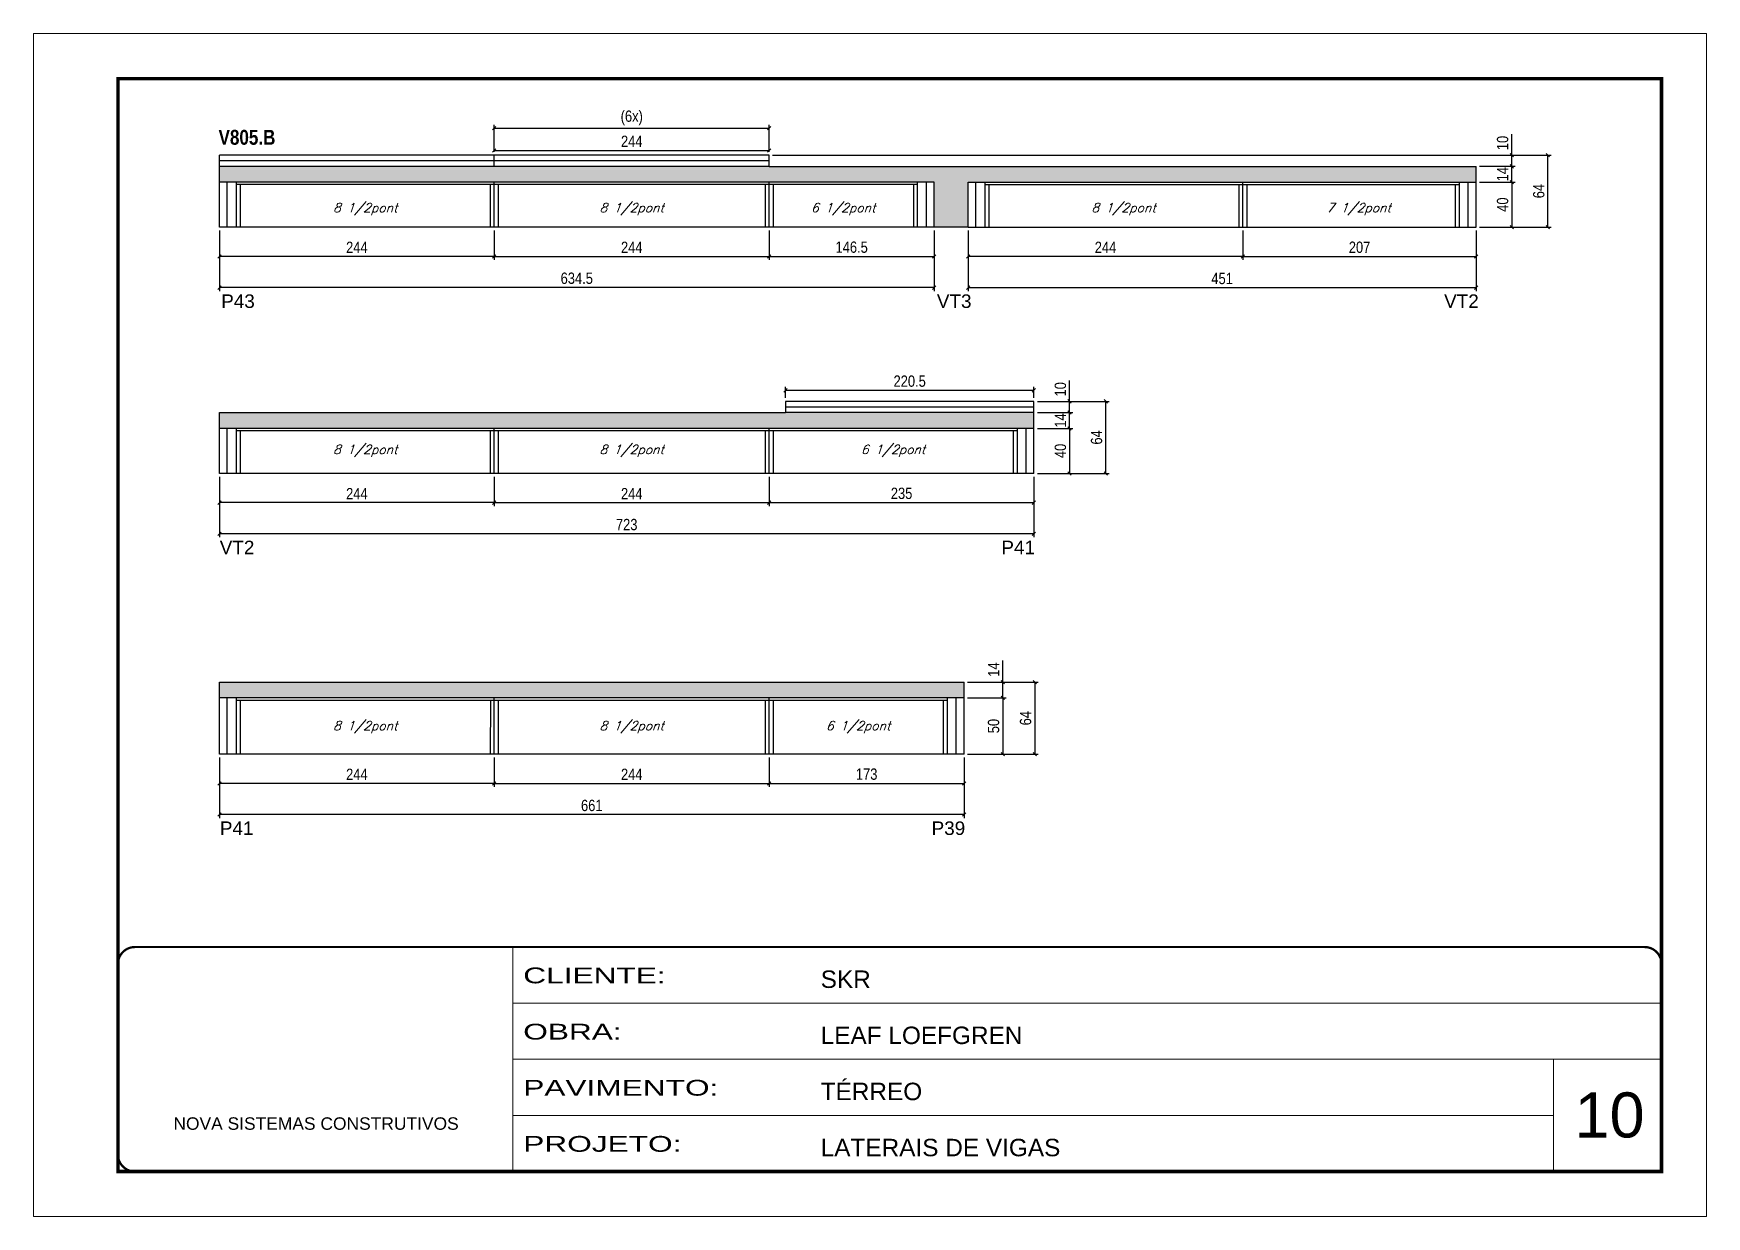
# Model space of a CAD drawing. Extents: x 3309 to 9590, y -2522 to 14608.
# Drawn here: x 4908 to 6393, y 11261 to 12311 of the extents above; entities that cross this region are included whole.
import ezdxf

# ---------------------------------------------------------------- set-up
doc = ezdxf.new("R2010")
doc.units = 0
doc.linetypes.add('CONTINUO', pattern=[0])
doc.linetypes.add('DASHED', pattern=[0.75, 0.5, -0.25])
for name, color, linetype in [('5', 5, 'Continuous'), ('COTA', 241, 'Continuous'), ('NOMENCLATURA', 7, 'Continuous'), ('Painéis', 200, 'Continuous'), ('SARR_2.2x10', 60, 'Continuous'), ('SARR_2.2x7', 40, 'Continuous'), ('SARR_3.5x7', 81, 'Continuous'), ('texto', 7, 'Continuous')]:
    doc.layers.add(name, color=color, linetype=linetype)
for name, color, linetype, lineweight in [('CARIMBO', 255, 'Continuous', 9), ('Folhas', 255, 'Continuous', 9), ('SARRAFO DE PRESSAO', 251, 'DASHED', 9)]:
    doc.layers.add(name, color=color, linetype=linetype, lineweight=lineweight)
doc.styles.add('ARIAL', font='arial.ttf')
doc.styles.add('COTA TECNICA', font='techl___.ttf', dxfattribs={"height": 10})
doc.styles.add('Romans', font='romans.shx')
doc.styles.get("Standard").update_dxf_attribs({"font": 'arial.ttf'})
doc.styles.add('TECNICA', font='techb___.ttf', dxfattribs={"height": 10})
doc.styles.add('Tecnologia', font='')
doc.styles.get('Tecnologia').set_extended_font_data('Forgotten Futurist')
doc.dimstyles.new('PAINEL', dxfattribs={"dimtxt": 10, "dimasz": 3, "dimexe": 3, "dimexo": 3, "dimgap": 3, "dimtad": 1, "dimdec": 1, "dimzin": 12, "dimdsep": 46, "dimtxsty": 'COTA TECNICA', "dimblk1": 'OBLIQUE', "dimblk2": 'OBLIQUE', "dimsah": 1, "dimcen": 0.9, "dimclrd": 4, "dimclre": 4, "dimclrt": 240, "dimadec": 1, "dimazin": 3, "dimtfac": 1, "dimtdec": 1, "dimtmove": 0, "dimatfit": 3, "dimfxl": 1, "dimtolj": 1, "dimtzin": 12, "dimarcsym": 0})

msp = doc.modelspace()

# ---------------------------------------------------------------- texts
at = {"layer": '5', "linetype": 'Continuous'}
for s, rotation, p in [('P43', 359.99996, (5074.5, 12067.12)), ('VT3', 359.99996, (5709.73, 12067.12)), ('VT2', 359.99996, (6159.96, 12067.12)), ('VT2', 359.99996, (5073.22, 11848.54)), ('P41', 359.99996, (5766.96, 11848.54)), ('P41', 0.00004, (5073.33, 11599.36)), ('P39', 0.00004, (5705.06, 11599.36))]:
    msp.add_text(s, height=12, rotation=rotation, dxfattribs=at).set_placement(p)
at = {"layer": 'CARIMBO', "style": 'ARIAL'}
msp.add_text('10', height=40, dxfattribs=at).set_placement((6275.73, 11330.85))
at = {"layer": 'NOMENCLATURA', "style": 'TECNICA'}
msp.add_text('V805.B', height=13.2, dxfattribs=at).set_placement((5072.17, 12211.94))
at = {"layer": 'texto', "color": 2, "char_height": 8, "attachment_point": 5, "style": 'Romans'}
for s, insert in [('{\\Q19;\\C256;8 1/2pont}', (5202.38, 12154.76)), ('{\\Q19;\\C256;8 1/2pont}', (5438.88, 12154.76)), ('{\\Q19;\\C256;6 1/2pont}', (5626.63, 12154.76)), ('{\\Q19;\\C256;8 1/2pont}', (5875.41, 12154.76)), ('{\\Q19;\\C256;7 1/2pont}', (6084.16, 12154.76)), ('{\\Q19;\\C256;8 1/2pont}', (5202.38, 11940.18)), ('{\\Q19;\\C256;8 1/2pont}', (5438.88, 11940.18)), ('{\\Q19;\\C256;6 1/2pont}', (5670.88, 11940.18)), ('{\\Q19;\\C256;8 1/2pont}', (5202.38, 11695)), ('{\\Q19;\\C256;8 1/2pont}', (5438.88, 11695)), ('{\\Q19;\\C256;6 1/2pont}', (5639.9, 11695))]:
    msp.add_mtext(s, dxfattribs=dict(at, insert=insert))

# ---------------------------------------------------------------- blocks, each defined once
blk = doc.blocks.new('9999999999')
at = {"color": 30, "linetype": 'CONTINUO'}
for p, q in [((98564.6, 34230.2), (98564.6, 34429.4)), ((98564.6, 34379.6), (99584, 34379.6)), ((98564.6, 34329.8), (99488, 34329.8)), ((99584, 34329.8), (99488, 34329.8)), ((99488, 34329.8), (99488, 34230.2)), ((98564.6, 34280), (99488, 34280))]:
    blk.add_line(p, q, dxfattribs=at)
at = {"color": 30, "linetype": 'CONTINUO', "const_width": 2}
blk.add_lwpolyline([(99584, 34230.2), (99584, 34414.4, 0.414214), (99569, 34429.4), (98229, 34429.4, 0.414214), (98214, 34414.4), (98214, 34245.2, 0.414214), (98229, 34230.2), (99584, 34230.2)], format="xyb", dxfattribs=at)
at = {"layer": 'Folhas'}
blk.add_lwpolyline([(98139, 34190.2), (99624, 34190.2), (99624, 35240.2), (98139, 35240.2)], close=True, dxfattribs=at)
at = {"layer": 'Folhas', "color": 30, "const_width": 3}
blk.add_lwpolyline([(98214, 34230.2), (99584, 34230.2), (99584, 35200.2), (98214, 35200.2)], close=True, dxfattribs=at)
at = {"color": 7, "linetype": 'Continuous', "ltscale": 5, "style": 'ARIAL'}
for s, height, p in [('SKR', 15.48, (98837.7, 34393.1)), ('LEAF LOEFGREN', 15.483, (98837.7, 34343.3)), ('TÉRREO', 15.48, (98837.7, 34293.5)), ('NOVA SISTEMAS CONSTRUTIVOS', 11.059, (98263.2, 34267.2)), ('LATERAIS DE VIGAS', 15.483, (98837.7, 34243.7))]:
    blk.add_text(s, height=height, dxfattribs=at).set_placement(p)
at = {"layer": 'Folhas', "color": 7, "style": 'Tecnologia', "width": 1.5}
for s, p in [('CLIENTE:', (98573.7, 34397.2)), ('OBRA:', (98573.7, 34347.3)), ('PAVIMENTO:', (98573.7, 34297.5)), ('PROJETO:', (98573.7, 34247.7))]:
    blk.add_text(s, height=14, dxfattribs=at).set_placement(p)
blk = doc.blocks.new('_Oblique')
at = {"color": 0, "linetype": 'ByBlock', "lineweight": -2}
blk.add_line((-0.5, -0.5), (0.5, 0.5), dxfattribs=at)
blk = doc.blocks.new('*D1573')
at = {"layer": 'COTA', "color": 4, "linetype": 'ByBlock', "lineweight": -2, "transparency": 16777216}
for p, q in [((5981.4, 12135.8), (5981.4, 12109.8)), ((6188.4, 12135.8), (6188.4, 12109.8)), ((5981.4, 12112.8), (6188.4, 12112.8))]:
    blk.add_line(p, q, dxfattribs=at)
at = {"layer": 'Defpoints', "color": 0, "linetype": 'ByBlock', "transparency": 16777216}
for p in [(5981.4, 12138.8), (6188.4, 12138.8), (6188.4, 12112.8)]:
    blk.add_point(p, dxfattribs=at)
at = {"layer": 'COTA', "color": 4, "linetype": 'ByBlock', "lineweight": -2, "transparency": 16777216, "xscale": 3, "yscale": 3, "zscale": 3, "rotation": 180}
blk.add_blockref('_Oblique', (5981.4, 12112.8), dxfattribs=at)
at = {"layer": 'COTA', "color": 4, "linetype": 'ByBlock', "lineweight": -2, "transparency": 16777216, "xscale": 3, "yscale": 3, "zscale": 3}
blk.add_blockref('_Oblique', (6188.4, 12112.8), dxfattribs=at)
at = {"layer": 'COTA', "color": 240, "linetype": 'ByBlock', "transparency": 16777216, "insert": (6084.9, 12120.9), "char_height": 10, "attachment_point": 5, "style": 'COTA TECNICA'}
blk.add_mtext('\\A1;207', dxfattribs=at)
blk = doc.blocks.new('*D1575')
at = {"layer": 'COTA', "color": 4, "linetype": 'ByBlock', "lineweight": -2, "transparency": 16777216}
for p, q in [((5737.4, 12135.8), (5737.4, 12082.1)), ((6188.4, 12135.8), (6188.4, 12082.1)), ((5737.4, 12085.1), (6188.4, 12085.1))]:
    blk.add_line(p, q, dxfattribs=at)
at = {"layer": 'Defpoints', "color": 0, "linetype": 'ByBlock', "transparency": 16777216}
for p in [(5737.4, 12138.8), (6188.4, 12138.8), (6188.4, 12085.1)]:
    blk.add_point(p, dxfattribs=at)
at = {"layer": 'COTA', "color": 4, "linetype": 'ByBlock', "lineweight": -2, "transparency": 16777216, "xscale": 3, "yscale": 3, "zscale": 3, "rotation": 180}
blk.add_blockref('_Oblique', (5737.4, 12085.1), dxfattribs=at)
at = {"layer": 'COTA', "color": 4, "linetype": 'ByBlock', "lineweight": -2, "transparency": 16777216, "xscale": 3, "yscale": 3, "zscale": 3}
blk.add_blockref('_Oblique', (6188.4, 12085.1), dxfattribs=at)
at = {"layer": 'COTA', "color": 240, "linetype": 'ByBlock', "transparency": 16777216, "insert": (5962.9, 12093.2), "char_height": 10, "attachment_point": 5, "style": 'COTA TECNICA'}
blk.add_mtext('\\A1;451', dxfattribs=at)
blk = doc.blocks.new('*D1572')
at = {"layer": 'COTA', "color": 4, "lineweight": -2, "transparency": 16777216}
for p, q in [((5737.4, 12135.8), (5737.4, 12109.8)), ((5981.4, 12135.8), (5981.4, 12109.8)), ((5981.4, 12112.8), (5737.4, 12112.8))]:
    blk.add_line(p, q, dxfattribs=at)
at = {"layer": 'Defpoints', "color": 0, "transparency": 16777216}
for p in [(5737.4, 12138.8, 0), (5981.4, 12138.8, 0), (5737.4, 12112.8)]:
    blk.add_point(p, dxfattribs=at)
at = {"layer": 'COTA', "color": 4, "lineweight": -2, "transparency": 16777216, "xscale": 3, "yscale": 3, "zscale": 3, "rotation": 180}
blk.add_blockref('_Oblique', (5737.4, 12112.8), dxfattribs=at)
at = {"layer": 'COTA', "color": 4, "lineweight": -2, "transparency": 16777216, "xscale": 3, "yscale": 3, "zscale": 3}
blk.add_blockref('_Oblique', (5981.4, 12112.8), dxfattribs=at)
at = {"layer": 'COTA', "color": 240, "transparency": 16777216, "insert": (5859.4, 12120.9), "char_height": 10, "attachment_point": 5, "style": 'COTA TECNICA'}
blk.add_mtext('\\A1;244', dxfattribs=at)
blk = doc.blocks.new('*D1570')
at = {"layer": 'COTA', "color": 4, "linetype": 'ByBlock', "lineweight": -2, "transparency": 16777216}
for p, q in [((5072.9, 12135.8), (5072.9, 12109.8)), ((5316.9, 12135.8), (5316.9, 12109.8)), ((5316.9, 12112.8), (5072.9, 12112.8))]:
    blk.add_line(p, q, dxfattribs=at)
at = {"layer": 'Defpoints', "color": 0, "linetype": 'ByBlock', "transparency": 16777216}
for p in [(5072.9, 12138.8), (5316.9, 12138.8), (5072.9, 12112.8)]:
    blk.add_point(p, dxfattribs=at)
at = {"layer": 'COTA', "color": 4, "linetype": 'ByBlock', "lineweight": -2, "transparency": 16777216, "xscale": 3, "yscale": 3, "zscale": 3, "rotation": 180}
blk.add_blockref('_Oblique', (5072.9, 12112.8), dxfattribs=at)
at = {"layer": 'COTA', "color": 4, "linetype": 'ByBlock', "lineweight": -2, "transparency": 16777216, "xscale": 3, "yscale": 3, "zscale": 3}
blk.add_blockref('_Oblique', (5316.9, 12112.8), dxfattribs=at)
at = {"layer": 'COTA', "color": 240, "linetype": 'ByBlock', "transparency": 16777216, "insert": (5194.9, 12120.9), "char_height": 10, "attachment_point": 5, "style": 'COTA TECNICA'}
blk.add_mtext('\\A1;244', dxfattribs=at)
blk = doc.blocks.new('*D1571')
at = {"layer": 'COTA', "color": 4, "lineweight": -2, "transparency": 16777216}
for p, q in [((5316.9, 12135.8), (5316.9, 12109.8)), ((5560.9, 12135.8), (5560.9, 12109.8)), ((5316.9, 12112.8), (5560.9, 12112.8))]:
    blk.add_line(p, q, dxfattribs=at)
at = {"layer": 'Defpoints', "color": 0, "transparency": 16777216}
for p in [(5316.9, 12138.8, 0), (5560.9, 12138.8, 0), (5560.9, 12112.8)]:
    blk.add_point(p, dxfattribs=at)
at = {"layer": 'COTA', "color": 4, "lineweight": -2, "transparency": 16777216, "xscale": 3, "yscale": 3, "zscale": 3, "rotation": 180}
blk.add_blockref('_Oblique', (5316.9, 12112.8), dxfattribs=at)
at = {"layer": 'COTA', "color": 4, "lineweight": -2, "transparency": 16777216, "xscale": 3, "yscale": 3, "zscale": 3}
blk.add_blockref('_Oblique', (5560.9, 12112.8), dxfattribs=at)
at = {"layer": 'COTA', "color": 240, "transparency": 16777216, "insert": (5438.9, 12120.9), "char_height": 10, "attachment_point": 5, "style": 'COTA TECNICA'}
blk.add_mtext('\\A1;244', dxfattribs=at)
blk = doc.blocks.new('*D1574')
at = {"layer": 'COTA', "color": 4, "lineweight": -2, "transparency": 16777216}
for p, q in [((5560.9, 12135.8), (5560.9, 12109.8)), ((5707.4, 12135.8), (5707.4, 12109.8)), ((5560.9, 12112.8), (5707.4, 12112.8))]:
    blk.add_line(p, q, dxfattribs=at)
at = {"layer": 'Defpoints', "color": 0, "transparency": 16777216}
for p in [(5560.9, 12138.8, 0), (5707.4, 12138.8, 0), (5707.4, 12112.8)]:
    blk.add_point(p, dxfattribs=at)
at = {"layer": 'COTA', "color": 4, "lineweight": -2, "transparency": 16777216, "xscale": 3, "yscale": 3, "zscale": 3, "rotation": 180}
blk.add_blockref('_Oblique', (5560.9, 12112.8), dxfattribs=at)
at = {"layer": 'COTA', "color": 4, "lineweight": -2, "transparency": 16777216, "xscale": 3, "yscale": 3, "zscale": 3}
blk.add_blockref('_Oblique', (5707.4, 12112.8), dxfattribs=at)
at = {"layer": 'COTA', "color": 240, "transparency": 16777216, "insert": (5634.1, 12121), "char_height": 10, "attachment_point": 5, "style": 'COTA TECNICA'}
blk.add_mtext('\\A1;146.5', dxfattribs=at)
blk = doc.blocks.new('*D1576')
at = {"layer": 'COTA', "color": 4, "lineweight": -2, "transparency": 16777216}
for p, q in [((5072.9, 12135.8), (5072.9, 12082.1)), ((5707.4, 12135.8), (5707.4, 12082.1)), ((5707.4, 12085.1), (5072.9, 12085.1))]:
    blk.add_line(p, q, dxfattribs=at)
at = {"layer": 'Defpoints', "color": 0, "transparency": 16777216}
for p in [(5072.9, 12138.8, 0), (5707.4, 12138.8, 0), (5072.9, 12085.1)]:
    blk.add_point(p, dxfattribs=at)
at = {"layer": 'COTA', "color": 4, "lineweight": -2, "transparency": 16777216, "xscale": 3, "yscale": 3, "zscale": 3, "rotation": 180}
blk.add_blockref('_Oblique', (5072.9, 12085.1), dxfattribs=at)
at = {"layer": 'COTA', "color": 4, "lineweight": -2, "transparency": 16777216, "xscale": 3, "yscale": 3, "zscale": 3}
blk.add_blockref('_Oblique', (5707.4, 12085.1), dxfattribs=at)
at = {"layer": 'COTA', "color": 240, "transparency": 16777216, "insert": (5390.1, 12093.4), "char_height": 10, "attachment_point": 5, "style": 'COTA TECNICA'}
blk.add_mtext('\\A1;634.5', dxfattribs=at)
blk = doc.blocks.new('*D1577')
at = {"layer": 'COTA', "color": 4, "lineweight": -2, "transparency": 16777216}
for p, q in [((6191.4, 12178.8), (6223, 12178.8)), ((6220, 12178.8), (6220, 12138.8)), ((6191.4, 12138.8), (6223, 12138.8))]:
    blk.add_line(p, q, dxfattribs=at)
at = {"layer": 'Defpoints', "color": 0, "transparency": 16777216}
for p in [(6188.4, 12178.8, 0), (6188.4, 12138.8, 0), (6220, 12138.8)]:
    blk.add_point(p, dxfattribs=at)
at = {"layer": 'COTA', "color": 4, "lineweight": -2, "transparency": 16777216, "xscale": 3, "yscale": 3, "zscale": 3}
for p, rotation in [((6220, 12178.8), 90), ((6220, 12138.8), 270)]:
    blk.add_blockref('_Oblique', p, dxfattribs=dict(at, rotation=rotation))
at = {"layer": 'COTA', "color": 240, "transparency": 16777216, "insert": (6211.9, 12158.8), "char_height": 10, "attachment_point": 5, "rotation": 90, "style": 'COTA TECNICA'}
blk.add_mtext('\\A1;40', dxfattribs=at)
blk = doc.blocks.new('*D1578')
at = {"layer": 'COTA', "color": 4, "lineweight": -2, "transparency": 16777216}
for p, q in [((6191.4, 12192.8), (6223, 12192.8)), ((6220, 12178.8), (6220, 12192.8)), ((6191.4, 12178.8), (6223, 12178.8))]:
    blk.add_line(p, q, dxfattribs=at)
at = {"layer": 'Defpoints', "color": 0, "transparency": 16777216}
for p in [(6188.4, 12192.8, 0), (6220, 12192.8), (6188.4, 12178.8, 0)]:
    blk.add_point(p, dxfattribs=at)
at = {"layer": 'COTA', "color": 4, "lineweight": -2, "transparency": 16777216, "xscale": 3, "yscale": 3, "zscale": 3}
for p, rotation in [((6220, 12192.8), 90), ((6220, 12178.8), 270)]:
    blk.add_blockref('_Oblique', p, dxfattribs=dict(at, rotation=rotation))
at = {"layer": 'COTA', "color": 240, "transparency": 16777216, "insert": (6211.9, 12185.8), "char_height": 10, "attachment_point": 5, "rotation": 90, "style": 'COTA TECNICA'}
blk.add_mtext('\\A1;14', dxfattribs=at)
blk = doc.blocks.new('*D1579')
at = {"layer": 'COTA', "color": 4, "lineweight": -2, "transparency": 16777216}
for p, q in [((6220, 12202.8), (6220, 12221.2)), ((5563.9, 12202.8), (6223, 12202.8)), ((6191.4, 12192.8), (6223, 12192.8)), ((6220, 12192.8), (6220, 12202.8))]:
    blk.add_line(p, q, dxfattribs=at)
at = {"layer": 'Defpoints', "color": 0, "transparency": 16777216}
for p in [(5560.9, 12202.8, 0), (6188.4, 12192.8, 0), (6220, 12202.8)]:
    blk.add_point(p, dxfattribs=at)
at = {"layer": 'COTA', "color": 4, "lineweight": -2, "transparency": 16777216, "xscale": 3, "yscale": 3, "zscale": 3}
for p, rotation in [((6220, 12202.8), 90), ((6220, 12192.8), 270)]:
    blk.add_blockref('_Oblique', p, dxfattribs=dict(at, rotation=rotation))
at = {"layer": 'COTA', "color": 240, "transparency": 16777216, "insert": (6211.9, 12213.5), "char_height": 10, "attachment_point": 5, "rotation": 90, "style": 'COTA TECNICA'}
blk.add_mtext('\\A1;10', dxfattribs=at)
blk = doc.blocks.new('*D1580')
at = {"layer": 'COTA', "color": 4, "lineweight": -2, "transparency": 16777216}
for p, q in [((5563.9, 12202.8), (6255.1, 12202.8)), ((6252.1, 12138.8), (6252.1, 12202.8)), ((6191.4, 12138.8), (6255.1, 12138.8))]:
    blk.add_line(p, q, dxfattribs=at)
at = {"layer": 'Defpoints', "color": 0, "transparency": 16777216}
for p in [(5560.9, 12202.8, 0), (6252.1, 12202.8), (6188.4, 12138.8, 0)]:
    blk.add_point(p, dxfattribs=at)
at = {"layer": 'COTA', "color": 4, "lineweight": -2, "transparency": 16777216, "xscale": 3, "yscale": 3, "zscale": 3}
for p, rotation in [((6252.1, 12202.8), 90), ((6252.1, 12138.8), 270)]:
    blk.add_blockref('_Oblique', p, dxfattribs=dict(at, rotation=rotation))
at = {"layer": 'COTA', "color": 240, "transparency": 16777216, "insert": (6244, 12170.8), "char_height": 10, "attachment_point": 5, "rotation": 90, "style": 'COTA TECNICA'}
blk.add_mtext('\\A1;64', dxfattribs=at)
blk = doc.blocks.new('*D1581')
at = {"layer": 'COTA', "color": 4, "linetype": 'ByBlock', "lineweight": -2, "transparency": 16777216}
for p, q in [((5072.9, 11917.2), (5072.9, 11891.3)), ((5316.9, 11917.2), (5316.9, 11891.3)), ((5316.9, 11894.3), (5072.9, 11894.3))]:
    blk.add_line(p, q, dxfattribs=at)
at = {"layer": 'Defpoints', "color": 0, "linetype": 'ByBlock', "transparency": 16777216}
for p in [(5072.9, 11920.2), (5316.9, 11920.2), (5072.9, 11894.3)]:
    blk.add_point(p, dxfattribs=at)
at = {"layer": 'COTA', "color": 4, "linetype": 'ByBlock', "lineweight": -2, "transparency": 16777216, "xscale": 3, "yscale": 3, "zscale": 3, "rotation": 180}
blk.add_blockref('_Oblique', (5072.9, 11894.3), dxfattribs=at)
at = {"layer": 'COTA', "color": 4, "linetype": 'ByBlock', "lineweight": -2, "transparency": 16777216, "xscale": 3, "yscale": 3, "zscale": 3}
blk.add_blockref('_Oblique', (5316.9, 11894.3), dxfattribs=at)
at = {"layer": 'COTA', "color": 240, "linetype": 'ByBlock', "transparency": 16777216, "insert": (5194.9, 11902.3), "char_height": 10, "attachment_point": 5, "style": 'COTA TECNICA'}
blk.add_mtext('\\A1;244', dxfattribs=at)
blk = doc.blocks.new('*D1582')
at = {"layer": 'COTA', "color": 4, "lineweight": -2, "transparency": 16777216}
for p, q in [((5316.9, 11917.2), (5316.9, 11891.3)), ((5560.9, 11917.2), (5560.9, 11891.3)), ((5316.9, 11894.3), (5560.9, 11894.3))]:
    blk.add_line(p, q, dxfattribs=at)
at = {"layer": 'Defpoints', "color": 0, "transparency": 16777216}
for p in [(5316.9, 11920.2, 0), (5560.9, 11920.2, 0), (5560.9, 11894.3)]:
    blk.add_point(p, dxfattribs=at)
at = {"layer": 'COTA', "color": 4, "lineweight": -2, "transparency": 16777216, "xscale": 3, "yscale": 3, "zscale": 3, "rotation": 180}
blk.add_blockref('_Oblique', (5316.9, 11894.3), dxfattribs=at)
at = {"layer": 'COTA', "color": 4, "lineweight": -2, "transparency": 16777216, "xscale": 3, "yscale": 3, "zscale": 3}
blk.add_blockref('_Oblique', (5560.9, 11894.3), dxfattribs=at)
at = {"layer": 'COTA', "color": 240, "transparency": 16777216, "insert": (5438.9, 11902.3), "char_height": 10, "attachment_point": 5, "style": 'COTA TECNICA'}
blk.add_mtext('\\A1;244', dxfattribs=at)
blk = doc.blocks.new('*D1583')
at = {"layer": 'COTA', "color": 4, "lineweight": -2, "transparency": 16777216}
for p, q in [((5560.9, 11917.2), (5560.9, 11891.3)), ((5795.9, 11917.2), (5795.9, 11891.3)), ((5560.9, 11894.3), (5795.9, 11894.3))]:
    blk.add_line(p, q, dxfattribs=at)
at = {"layer": 'Defpoints', "color": 0, "transparency": 16777216}
for p in [(5560.9, 11920.2, 0), (5795.9, 11920.2, 0), (5795.9, 11894.3)]:
    blk.add_point(p, dxfattribs=at)
at = {"layer": 'COTA', "color": 4, "lineweight": -2, "transparency": 16777216, "xscale": 3, "yscale": 3, "zscale": 3, "rotation": 180}
blk.add_blockref('_Oblique', (5560.9, 11894.3), dxfattribs=at)
at = {"layer": 'COTA', "color": 4, "lineweight": -2, "transparency": 16777216, "xscale": 3, "yscale": 3, "zscale": 3}
blk.add_blockref('_Oblique', (5795.9, 11894.3), dxfattribs=at)
at = {"layer": 'COTA', "color": 240, "transparency": 16777216, "insert": (5678.4, 11902.5), "char_height": 10, "attachment_point": 5, "style": 'COTA TECNICA'}
blk.add_mtext('\\A1;235', dxfattribs=at)
blk = doc.blocks.new('*D1584')
at = {"layer": 'COTA', "color": 4, "linetype": 'ByBlock', "lineweight": -2, "transparency": 16777216}
for p, q in [((5072.9, 11917.2), (5072.9, 11863.6)), ((5795.9, 11917.2), (5795.9, 11863.6)), ((5795.9, 11866.6), (5072.9, 11866.6))]:
    blk.add_line(p, q, dxfattribs=at)
at = {"layer": 'Defpoints', "color": 0, "linetype": 'ByBlock', "transparency": 16777216}
for p in [(5072.9, 11920.2), (5795.9, 11920.2), (5072.9, 11866.6)]:
    blk.add_point(p, dxfattribs=at)
at = {"layer": 'COTA', "color": 4, "linetype": 'ByBlock', "lineweight": -2, "transparency": 16777216, "xscale": 3, "yscale": 3, "zscale": 3, "rotation": 180}
blk.add_blockref('_Oblique', (5072.9, 11866.6), dxfattribs=at)
at = {"layer": 'COTA', "color": 4, "linetype": 'ByBlock', "lineweight": -2, "transparency": 16777216, "xscale": 3, "yscale": 3, "zscale": 3}
blk.add_blockref('_Oblique', (5795.9, 11866.6), dxfattribs=at)
at = {"layer": 'COTA', "color": 240, "linetype": 'ByBlock', "transparency": 16777216, "insert": (5434.4, 11874.8), "char_height": 10, "attachment_point": 5, "style": 'COTA TECNICA'}
blk.add_mtext('\\A1;723', dxfattribs=at)
blk = doc.blocks.new('*D1585')
at = {"layer": 'COTA', "color": 4, "linetype": 'ByBlock', "lineweight": -2, "transparency": 16777216}
for p, q in [((5072.9, 11668), (5072.9, 11642.1)), ((5316.9, 11668), (5316.9, 11642.1)), ((5316.9, 11645.1), (5072.9, 11645.1))]:
    blk.add_line(p, q, dxfattribs=at)
at = {"layer": 'Defpoints', "color": 0, "linetype": 'ByBlock', "transparency": 16777216}
for p in [(5072.9, 11671), (5316.9, 11671), (5072.9, 11645.1)]:
    blk.add_point(p, dxfattribs=at)
at = {"layer": 'COTA', "color": 4, "linetype": 'ByBlock', "lineweight": -2, "transparency": 16777216, "xscale": 3, "yscale": 3, "zscale": 3, "rotation": 180}
blk.add_blockref('_Oblique', (5072.9, 11645.1), dxfattribs=at)
at = {"layer": 'COTA', "color": 4, "linetype": 'ByBlock', "lineweight": -2, "transparency": 16777216, "xscale": 3, "yscale": 3, "zscale": 3}
blk.add_blockref('_Oblique', (5316.9, 11645.1), dxfattribs=at)
at = {"layer": 'COTA', "color": 240, "linetype": 'ByBlock', "transparency": 16777216, "insert": (5194.9, 11653.2), "char_height": 10, "attachment_point": 5, "style": 'COTA TECNICA'}
blk.add_mtext('\\A1;244', dxfattribs=at)
blk = doc.blocks.new('*D1588')
at = {"layer": 'COTA', "color": 4, "linetype": 'ByBlock', "lineweight": -2, "transparency": 16777216}
for p, q in [((5072.9, 11668), (5072.9, 11614.4)), ((5733.9, 11668), (5733.9, 11614.4)), ((5733.9, 11617.4), (5072.9, 11617.4))]:
    blk.add_line(p, q, dxfattribs=at)
at = {"layer": 'Defpoints', "color": 0, "linetype": 'ByBlock', "transparency": 16777216}
for p in [(5072.9, 11671), (5733.9, 11671), (5072.9, 11617.4)]:
    blk.add_point(p, dxfattribs=at)
at = {"layer": 'COTA', "color": 4, "linetype": 'ByBlock', "lineweight": -2, "transparency": 16777216, "xscale": 3, "yscale": 3, "zscale": 3, "rotation": 180}
blk.add_blockref('_Oblique', (5072.9, 11617.4), dxfattribs=at)
at = {"layer": 'COTA', "color": 4, "linetype": 'ByBlock', "lineweight": -2, "transparency": 16777216, "xscale": 3, "yscale": 3, "zscale": 3}
blk.add_blockref('_Oblique', (5733.9, 11617.4), dxfattribs=at)
at = {"layer": 'COTA', "color": 240, "linetype": 'ByBlock', "transparency": 16777216, "insert": (5403.4, 11625.5), "char_height": 10, "attachment_point": 5, "style": 'COTA TECNICA'}
blk.add_mtext('\\A1;661', dxfattribs=at)
blk = doc.blocks.new('*D1586')
at = {"layer": 'COTA', "color": 4, "lineweight": -2, "transparency": 16777216}
for p, q in [((5316.9, 11668), (5316.9, 11642.1)), ((5560.9, 11668), (5560.9, 11642.1)), ((5316.9, 11645.1), (5560.9, 11645.1))]:
    blk.add_line(p, q, dxfattribs=at)
at = {"layer": 'Defpoints', "color": 0, "transparency": 16777216}
for p in [(5316.9, 11671, 0), (5560.9, 11671, 0), (5560.9, 11645.1)]:
    blk.add_point(p, dxfattribs=at)
at = {"layer": 'COTA', "color": 4, "lineweight": -2, "transparency": 16777216, "xscale": 3, "yscale": 3, "zscale": 3, "rotation": 180}
blk.add_blockref('_Oblique', (5316.9, 11645.1), dxfattribs=at)
at = {"layer": 'COTA', "color": 4, "lineweight": -2, "transparency": 16777216, "xscale": 3, "yscale": 3, "zscale": 3}
blk.add_blockref('_Oblique', (5560.9, 11645.1), dxfattribs=at)
at = {"layer": 'COTA', "color": 240, "transparency": 16777216, "insert": (5438.9, 11653.2), "char_height": 10, "attachment_point": 5, "style": 'COTA TECNICA'}
blk.add_mtext('\\A1;244', dxfattribs=at)
blk = doc.blocks.new('*D1587')
at = {"layer": 'COTA', "color": 4, "lineweight": -2, "transparency": 16777216}
for p, q in [((5736.9, 11735), (5799.6, 11735)), ((5796.6, 11735), (5796.6, 11671)), ((5736.9, 11671), (5799.6, 11671))]:
    blk.add_line(p, q, dxfattribs=at)
at = {"layer": 'Defpoints', "color": 0, "transparency": 16777216}
for p in [(5733.9, 11735, 0), (5733.9, 11671, 0), (5796.6, 11671)]:
    blk.add_point(p, dxfattribs=at)
at = {"layer": 'COTA', "color": 4, "lineweight": -2, "transparency": 16777216, "xscale": 3, "yscale": 3, "zscale": 3}
for p, rotation in [((5796.6, 11735), 90), ((5796.6, 11671), 270)]:
    blk.add_blockref('_Oblique', p, dxfattribs=dict(at, rotation=rotation))
at = {"layer": 'COTA', "color": 240, "transparency": 16777216, "insert": (5788.5, 11703), "char_height": 10, "attachment_point": 5, "rotation": 90, "style": 'COTA TECNICA'}
blk.add_mtext('\\A1;64', dxfattribs=at)
blk = doc.blocks.new('*D1589')
at = {"layer": 'COTA', "color": 4, "lineweight": -2, "transparency": 16777216}
for p, q in [((5560.9, 11668), (5560.9, 11642.1)), ((5733.9, 11668), (5733.9, 11642.1)), ((5560.9, 11645.1), (5733.9, 11645.1))]:
    blk.add_line(p, q, dxfattribs=at)
at = {"layer": 'Defpoints', "color": 0, "transparency": 16777216}
for p in [(5560.9, 11671, 0), (5733.9, 11671, 0), (5733.9, 11645.1)]:
    blk.add_point(p, dxfattribs=at)
at = {"layer": 'COTA', "color": 4, "lineweight": -2, "transparency": 16777216, "xscale": 3, "yscale": 3, "zscale": 3, "rotation": 180}
blk.add_blockref('_Oblique', (5560.9, 11645.1), dxfattribs=at)
at = {"layer": 'COTA', "color": 4, "lineweight": -2, "transparency": 16777216, "xscale": 3, "yscale": 3, "zscale": 3}
blk.add_blockref('_Oblique', (5733.9, 11645.1), dxfattribs=at)
at = {"layer": 'COTA', "color": 240, "transparency": 16777216, "insert": (5647.4, 11653.3), "char_height": 10, "attachment_point": 5, "style": 'COTA TECNICA'}
blk.add_mtext('\\A1;173', dxfattribs=at)
blk = doc.blocks.new('*D1590')
at = {"layer": 'COTA', "color": 4, "lineweight": -2, "transparency": 16777216}
for p, q in [((5736.9, 11721), (5771.2, 11721)), ((5768.2, 11721), (5768.2, 11671)), ((5736.9, 11671), (5771.2, 11671))]:
    blk.add_line(p, q, dxfattribs=at)
at = {"layer": 'Defpoints', "color": 0, "transparency": 16777216}
for p in [(5733.9, 11721, 0), (5733.9, 11671, 0), (5768.2, 11671)]:
    blk.add_point(p, dxfattribs=at)
at = {"layer": 'COTA', "color": 4, "lineweight": -2, "transparency": 16777216, "xscale": 3, "yscale": 3, "zscale": 3}
for p, rotation in [((5768.2, 11721), 90), ((5768.2, 11671), 270)]:
    blk.add_blockref('_Oblique', p, dxfattribs=dict(at, rotation=rotation))
at = {"layer": 'COTA', "color": 240, "transparency": 16777216, "insert": (5760.1, 11696), "char_height": 10, "attachment_point": 5, "rotation": 90, "style": 'COTA TECNICA'}
blk.add_mtext('\\A1;50', dxfattribs=at)
blk = doc.blocks.new('*D1591')
at = {"layer": 'COTA', "color": 4, "lineweight": -2, "transparency": 16777216}
for p, q in [((5768.2, 11735), (5768.2, 11754.1)), ((5736.9, 11735), (5771.2, 11735)), ((5768.2, 11721), (5768.2, 11735)), ((5736.9, 11721), (5771.2, 11721))]:
    blk.add_line(p, q, dxfattribs=at)
at = {"layer": 'Defpoints', "color": 0, "transparency": 16777216}
for p in [(5733.9, 11735, 0), (5768.2, 11735), (5733.9, 11721, 0)]:
    blk.add_point(p, dxfattribs=at)
at = {"layer": 'COTA', "color": 4, "lineweight": -2, "transparency": 16777216, "xscale": 3, "yscale": 3, "zscale": 3}
for p, rotation in [((5768.2, 11735), 90), ((5768.2, 11721), 270)]:
    blk.add_blockref('_Oblique', p, dxfattribs=dict(at, rotation=rotation))
at = {"layer": 'COTA', "color": 240, "transparency": 16777216, "insert": (5760.2, 11746.1), "char_height": 10, "attachment_point": 5, "rotation": 90, "style": 'COTA TECNICA'}
blk.add_mtext('\\A1;14', dxfattribs=at)
blk = doc.blocks.new('*D1592')
at = {"layer": 'COTA', "color": 4, "lineweight": -2, "transparency": 16777216}
for p, q in [((5798.9, 11960.2), (5830.5, 11960.2)), ((5827.5, 11960.2), (5827.5, 11920.2)), ((5798.9, 11920.2), (5830.5, 11920.2))]:
    blk.add_line(p, q, dxfattribs=at)
at = {"layer": 'Defpoints', "color": 0, "transparency": 16777216}
for p in [(5795.9, 11960.2, 0), (5795.9, 11920.2, 0), (5827.5, 11920.2)]:
    blk.add_point(p, dxfattribs=at)
at = {"layer": 'COTA', "color": 4, "lineweight": -2, "transparency": 16777216, "xscale": 3, "yscale": 3, "zscale": 3}
for p, rotation in [((5827.5, 11960.2), 90), ((5827.5, 11920.2), 270)]:
    blk.add_blockref('_Oblique', p, dxfattribs=dict(at, rotation=rotation))
at = {"layer": 'COTA', "color": 240, "transparency": 16777216, "insert": (5819.4, 11940.2), "char_height": 10, "attachment_point": 5, "rotation": 90, "style": 'COTA TECNICA'}
blk.add_mtext('\\A1;40', dxfattribs=at)
blk = doc.blocks.new('*D1593')
at = {"layer": 'COTA', "color": 4, "lineweight": -2, "transparency": 16777216}
for p, q in [((5798.9, 11974.2), (5830.5, 11974.2)), ((5827.5, 11960.2), (5827.5, 11974.2)), ((5798.9, 11960.2), (5830.5, 11960.2))]:
    blk.add_line(p, q, dxfattribs=at)
at = {"layer": 'Defpoints', "color": 0, "transparency": 16777216}
for p in [(5795.9, 11974.2, 0), (5827.5, 11974.2), (5795.9, 11960.2, 0)]:
    blk.add_point(p, dxfattribs=at)
at = {"layer": 'COTA', "color": 4, "lineweight": -2, "transparency": 16777216, "xscale": 3, "yscale": 3, "zscale": 3}
for p, rotation in [((5827.5, 11974.2), 90), ((5827.5, 11960.2), 270)]:
    blk.add_blockref('_Oblique', p, dxfattribs=dict(at, rotation=rotation))
at = {"layer": 'COTA', "color": 240, "transparency": 16777216, "insert": (5819.4, 11967.2), "char_height": 10, "attachment_point": 5, "rotation": 90, "style": 'COTA TECNICA'}
blk.add_mtext('\\A1;14', dxfattribs=at)
blk = doc.blocks.new('*D1594')
at = {"layer": 'COTA', "color": 4, "lineweight": -2, "transparency": 16777216}
for p, q in [((5827.5, 11984.2), (5827.5, 12002.6)), ((5798.9, 11984.2), (5830.5, 11984.2)), ((5827.5, 11974.2), (5827.5, 11984.2)), ((5798.9, 11974.2), (5830.5, 11974.2))]:
    blk.add_line(p, q, dxfattribs=at)
at = {"layer": 'Defpoints', "color": 0, "transparency": 16777216}
for p in [(5795.9, 11984.2, 0), (5827.5, 11984.2), (5795.9, 11974.2, 0)]:
    blk.add_point(p, dxfattribs=at)
at = {"layer": 'COTA', "color": 4, "lineweight": -2, "transparency": 16777216, "xscale": 3, "yscale": 3, "zscale": 3}
for p, rotation in [((5827.5, 11984.2), 90), ((5827.5, 11974.2), 270)]:
    blk.add_blockref('_Oblique', p, dxfattribs=dict(at, rotation=rotation))
at = {"layer": 'COTA', "color": 240, "transparency": 16777216, "insert": (5819.4, 11994.9), "char_height": 10, "attachment_point": 5, "rotation": 90, "style": 'COTA TECNICA'}
blk.add_mtext('\\A1;10', dxfattribs=at)
blk = doc.blocks.new('*D1595')
at = {"layer": 'COTA', "color": 4, "lineweight": -2, "transparency": 16777216}
for p, q in [((5798.9, 11984.2), (5862.6, 11984.2)), ((5859.6, 11920.2), (5859.6, 11984.2)), ((5798.9, 11920.2), (5862.6, 11920.2))]:
    blk.add_line(p, q, dxfattribs=at)
at = {"layer": 'Defpoints', "color": 0, "transparency": 16777216}
for p in [(5795.9, 11984.2, 0), (5859.6, 11984.2), (5795.9, 11920.2, 0)]:
    blk.add_point(p, dxfattribs=at)
at = {"layer": 'COTA', "color": 4, "lineweight": -2, "transparency": 16777216, "xscale": 3, "yscale": 3, "zscale": 3}
for p, rotation in [((5859.6, 11984.2), 90), ((5859.6, 11920.2), 270)]:
    blk.add_blockref('_Oblique', p, dxfattribs=dict(at, rotation=rotation))
at = {"layer": 'COTA', "color": 240, "transparency": 16777216, "insert": (5851.5, 11952.2), "char_height": 10, "attachment_point": 5, "rotation": 90, "style": 'COTA TECNICA'}
blk.add_mtext('\\A1;64', dxfattribs=at)
blk = doc.blocks.new('*D1596')
at = {"layer": 'COTA', "color": 4, "lineweight": -2, "transparency": 16777216}
for p, q in [((5575.4, 11987.2), (5575.4, 11997)), ((5575.4, 11994), (5795.9, 11994)), ((5795.9, 11987.2), (5795.9, 11997))]:
    blk.add_line(p, q, dxfattribs=at)
at = {"layer": 'Defpoints', "color": 0, "transparency": 16777216}
for p in [(5575.4, 11984.2), (5795.9, 11994), (5795.9, 11984.2)]:
    blk.add_point(p, dxfattribs=at)
at = {"layer": 'COTA', "color": 4, "lineweight": -2, "transparency": 16777216, "xscale": 3, "yscale": 3, "zscale": 3, "rotation": 180}
blk.add_blockref('_Oblique', (5575.4, 11994), dxfattribs=at)
at = {"layer": 'COTA', "color": 4, "lineweight": -2, "transparency": 16777216, "xscale": 3, "yscale": 3, "zscale": 3}
blk.add_blockref('_Oblique', (5795.9, 11994), dxfattribs=at)
at = {"layer": 'COTA', "color": 240, "transparency": 16777216, "insert": (5685.6, 12002.1), "char_height": 10, "attachment_point": 5, "style": 'COTA TECNICA'}
blk.add_mtext('\\A1;220.5', dxfattribs=at)
blk = doc.blocks.new('*D1597')
at = {"layer": 'COTA', "color": 4, "lineweight": -2, "transparency": 16777216}
for p, q in [((5316.9, 12205.8), (5316.9, 12209.9)), ((5316.9, 12206.9), (5560.9, 12206.9)), ((5560.9, 12205.8), (5560.9, 12209.9))]:
    blk.add_line(p, q, dxfattribs=at)
at = {"layer": 'Defpoints', "color": 0, "transparency": 16777216}
for p in [(5560.9, 12206.9), (5316.9, 12202.8), (5560.9, 12202.8)]:
    blk.add_point(p, dxfattribs=at)
at = {"layer": 'COTA', "color": 4, "lineweight": -2, "transparency": 16777216, "xscale": 3, "yscale": 3, "zscale": 3, "rotation": 180}
blk.add_blockref('_Oblique', (5316.9, 12206.9), dxfattribs=at)
at = {"layer": 'COTA', "color": 4, "lineweight": -2, "transparency": 16777216, "xscale": 3, "yscale": 3, "zscale": 3}
blk.add_blockref('_Oblique', (5560.9, 12206.9), dxfattribs=at)
at = {"layer": 'COTA', "color": 240, "transparency": 16777216, "insert": (5438.9, 12215), "char_height": 10, "attachment_point": 5, "style": 'COTA TECNICA'}
blk.add_mtext('\\A1;244', dxfattribs=at)
blk = doc.blocks.new('*D1598')
at = {"layer": 'COTA', "color": 4, "lineweight": -2, "transparency": 16777216}
for p, q in [((5316.9, 12205.8), (5316.9, 12229.6)), ((5316.9, 12226.6), (5560.9, 12226.6)), ((5560.9, 12205.8), (5560.9, 12229.6))]:
    blk.add_line(p, q, dxfattribs=at)
at = {"layer": 'Defpoints', "color": 0, "transparency": 16777216}
for p in [(5560.9, 12226.6), (5316.9, 12202.8), (5560.9, 12202.8)]:
    blk.add_point(p, dxfattribs=at)
at = {"layer": 'COTA', "color": 4, "lineweight": -2, "transparency": 16777216, "xscale": 3, "yscale": 3, "zscale": 3, "rotation": 180}
blk.add_blockref('_Oblique', (5316.9, 12226.6), dxfattribs=at)
at = {"layer": 'COTA', "color": 4, "lineweight": -2, "transparency": 16777216, "xscale": 3, "yscale": 3, "zscale": 3}
blk.add_blockref('_Oblique', (5560.9, 12226.6), dxfattribs=at)
at = {"layer": 'COTA', "color": 240, "transparency": 16777216, "insert": (5438.9, 12235.8), "char_height": 10, "attachment_point": 5, "style": 'COTA TECNICA'}
blk.add_mtext('\\A1;(6x)', dxfattribs=at)

# ---------------------------------------------------------------- dimensions: what is measured, and where the dimension line sits
at = {"layer": 'COTA'}
dim = msp.add_linear_dim(base=(5560.88, 12226.6), p1=(5316.88, 12202.76), p2=(5560.88, 12202.76), text='(6x)', dimstyle='PAINEL', dxfattribs=at)
dim.commit()
dim.dimension.update_dxf_attribs({"geometry": '*D1598', "text_midpoint": (5438.88, 12235.82)})
for base, p1, p2, picture, middle in [((5560.88, 12206.94), (5316.88, 12202.76), (5560.88, 12202.76), '*D1597', (5438.88, 12215.01)), ((5072.88, 12085.13, 0), (5707.38, 12138.76), (5072.88, 12138.76), '*D1576', (5390.13, 12093.35, 0)), ((5560.88, 12112.84, 0), (5316.88, 12138.76), (5560.88, 12138.76), '*D1571', (5438.88, 12120.92, 0)), ((5707.38, 12112.84, 0), (5560.88, 12138.76), (5707.38, 12138.76), '*D1574', (5634.13, 12120.95, 0)), ((5795.88, 11993.96), (5575.38, 11984.18), (5795.88, 11984.18), '*D1596', (5685.63, 12002.07)), ((5560.88, 11894.26, 0), (5316.88, 11920.18), (5560.88, 11920.18), '*D1582', (5438.88, 11902.33, 0)), ((5795.88, 11894.26, 0), (5560.88, 11920.18), (5795.88, 11920.18), '*D1583', (5678.38, 11902.48, 0)), ((5560.88, 11645.08, 0), (5316.88, 11671), (5560.88, 11671), '*D1586', (5438.88, 11653.16, 0)), ((5733.88, 11645.08, 0), (5560.88, 11671), (5733.88, 11671), '*D1589', (5647.38, 11653.3, 0))]:
    dim = msp.add_linear_dim(base=base, p1=p1, p2=p2, dimstyle='PAINEL', dxfattribs=at)
    dim.commit()
    dim.dimension.update_dxf_attribs({"geometry": picture, "text_midpoint": middle})
for base, p1, p2, angle, picture, middle in [((6219.98, 12202.76, 0), (6188.38, 12192.76), (5560.88, 12202.76), 90, '*D1579', (6211.87, 12213.47, 0)), ((6252.11, 12202.76, 0), (6188.38, 12138.76), (5560.88, 12202.76), 90, '*D1580', (6244, 12170.76, 0)), ((6219.98, 12138.76, 0), (6188.38, 12178.76), (6188.38, 12138.76), 90, '*D1577', (6211.87, 12158.76, 0)), ((5737.38, 12112.84, 0), (5981.38, 12138.76), (5737.38, 12138.76), 180, '*D1572', (5859.38, 12120.92, 0)), ((5827.48, 11984.18, 0), (5795.88, 11974.18), (5795.88, 11984.18), 90, '*D1594', (5819.37, 11994.89, 0)), ((5859.61, 11984.18, 0), (5795.88, 11920.18), (5795.88, 11984.18), 90, '*D1595', (5851.5, 11952.18, 0)), ((5827.48, 11920.18, 0), (5795.88, 11960.18), (5795.88, 11920.18), 90, '*D1592', (5819.37, 11940.18, 0)), ((5768.24, 11735, 0), (5733.9, 11721), (5733.88, 11735), 90, '*D1591', (5760.17, 11746.06, 0)), ((5796.6, 11671, 0), (5733.88, 11735), (5733.88, 11671), 90, '*D1587', (5788.5, 11703, 0)), ((5768.24, 11671, 0), (5733.9, 11721), (5733.88, 11671), 90, '*D1590', (5760.13, 11696, 0))]:
    dim = msp.add_linear_dim(base=base, p1=p1, p2=p2, angle=angle, dimstyle='PAINEL', dxfattribs=at)
    dim.commit()
    dim.dimension.update_dxf_attribs({"geometry": picture, "text_midpoint": middle})
for base, p1, p2, picture, middle in [((6219.98, 12192.76, 0), (6188.38, 12178.76), (6188.38, 12192.76), '*D1578', (6219.98, 12185.76, 0)), ((5827.48, 11974.18, 0), (5795.88, 11960.18), (5795.88, 11974.18), '*D1593', (5827.48, 11967.18, 0))]:
    dim = msp.add_linear_dim(base=base, p1=p1, p2=p2, angle=90, dimstyle='PAINEL', dxfattribs=at)
    dim.commit()
    dim.dimension.update_dxf_attribs({"geometry": picture, "text_midpoint": middle, "dimtype": 160})
at = {"layer": 'COTA', "linetype": 'ByBlock'}
for base, p1, p2, picture, middle in [((5072.88, 12112.84), (5316.88, 12138.76), (5072.88, 12138.76), '*D1570', (5194.88, 12120.92)), ((5072.88, 11894.26), (5316.88, 11920.18), (5072.88, 11920.18), '*D1581', (5194.88, 11902.33)), ((5072.88, 11645.08), (5316.88, 11671), (5072.88, 11671), '*D1585', (5194.88, 11653.16))]:
    dim = msp.add_linear_dim(base=base, p1=p1, p2=p2, angle=180, dimstyle='PAINEL', override={"dimtmove": 1}, dxfattribs=at)
    dim.commit()
    dim.dimension.update_dxf_attribs({"geometry": picture, "text_midpoint": middle})
dim = msp.add_linear_dim(base=(6188.38, 12085.13), p1=(5737.38, 12138.76), p2=(6188.38, 12138.76), dimstyle='PAINEL', dxfattribs=at)
dim.commit()
dim.dimension.update_dxf_attribs({"geometry": '*D1575', "text_midpoint": (5962.88, 12093.24)})
dim = msp.add_linear_dim(base=(6188.38, 12112.84), p1=(5981.38, 12138.76), p2=(6188.38, 12138.76), dimstyle='PAINEL', override={"dimtmove": 1}, dxfattribs=at)
dim.commit()
dim.dimension.update_dxf_attribs({"geometry": '*D1573', "text_midpoint": (6084.88, 12120.94)})
for base, p1, p2, picture, middle in [((5072.88, 11866.55), (5795.88, 11920.18), (5072.88, 11920.18), '*D1584', (5434.38, 11874.77)), ((5072.88, 11617.37), (5733.88, 11671), (5072.88, 11671), '*D1588', (5403.38, 11625.48))]:
    dim = msp.add_linear_dim(base=base, p1=p1, p2=p2, angle=180, dimstyle='PAINEL', dxfattribs=at)
    dim.commit()
    dim.dimension.update_dxf_attribs({"geometry": picture, "text_midpoint": middle})

# ---------------------------------------------------------------- hatches: boundary and pattern name
at = {"layer": 'COTA'}
h = msp.add_hatch(dxfattribs=at)
h.set_pattern_fill('AR-CONC', color=256, scale=0.03)
h.set_pattern_definition([(50, (1527.428, 466.8342), (5.46554, -0.4781726), [0.5715, -6.2865]), (355, (1527.428, 466.834), (-1.0573026, 5.7317054), [0.4572, -5.0292175]), (100.451445, (1527.8836, 466.7944), (4.4082374, 5.2535326), [0.4857003, -5.3427073]), (46.1842, (1527.428, 468.358), (8.1323712, -1.26127), [0.85725, -9.42975]), (96.63556, (1528.106, 468.253), (7.122124, 7.4227837), [0.7285507, -8.014068]), (351.18415, (1527.428, 468.358), (7.122124, 7.422784), [0.685799, -7.543792]), (21, (1528.19, 467.9772), (4.5484317, -3.067956), [0.5715, -6.2865]), (326, (1528.19, 467.977), (1.8540609, 5.525639), [0.4572, -5.0292]), (71.451445, (1528.569, 467.7216), (6.4024926, 2.457683), [0.4857003, -5.3426981]), (37.5, (1527.4281, 466.8342), (0.0926581, 2.53665117), [0, -4.96824, 0, -5.1054, 0, -5.04825]), (7.5, (1527.428, 466.8342), (2.0045899, 3.00541724), [0, -2.91084, 0, -4.85394, 0, -1.92405]), (327.5, (1525.7289, 466.8342), (4.06771786, -0.17186232), [0, -1.905, 0, -5.9436, 0, -7.8867]), (317.5, (1524.967, 466.8342), (4.4438754, 0.7627947), [0, -2.4765, 0, -3.94716, 0, -5.6007])])
h.paths.add_polyline_path([(5737.38, 12178.76), (6188.38, 12178.76), (6188.38, 12192.76), (5072.88, 12192.76), (5072.88, 12178.76), (5707.38, 12178.76), (5707.38, 12138.76), (5737.38, 12138.76)])
h = msp.add_hatch(dxfattribs=at)
h.set_pattern_fill('AR-CONC', color=256, scale=0.03)
h.paths.add_polyline_path([(5072.88, 11974.18), (5072.88, 11960.18), (5795.88, 11960.18), (5795.88, 11974.18)])
h = msp.add_hatch(dxfattribs=at)
h.set_pattern_fill('AR-CONC', color=256, scale=0.03)
h.set_pattern_definition([(50, (-1853.8575, -1541.009), (5.4655401, -0.4781726), [0.5715, -6.2865]), (355, (-1853.8575, -1541.009), (-1.0573026, 5.7317054), [0.4572, -5.0292175]), (100.451445, (-1853.402, -1541.0487), (4.4082374, 5.2535326), [0.4857003, -5.3427073]), (46.1842, (-1853.8575, -1539.485), (8.1323712, -1.2612698), [0.85725, -9.42975]), (96.63556, (-1853.18, -1539.59), (7.122124, 7.4227837), [0.7285507, -8.0140682]), (351.18415, (-1853.8575, -1539.485), (7.122124, 7.4227837), [0.685799, -7.543792]), (21, (-1853.0955, -1539.866), (4.5484317, -3.067956), [0.5715, -6.2865]), (326, (-1853.0955, -1539.866), (1.8540609, 5.525639), [0.4572, -5.0292]), (71.451445, (-1852.7164, -1540.1215), (6.4024926, 2.457683), [0.4857003, -5.3426981]), (37.5, (-1853.8575, -1541.0088), (0.0926581, 2.53665117), [0, -4.96824, 0, -5.1054, 0, -5.04825]), (7.5, (-1853.8575, -1541.0088), (2.00458988, 3.00541724), [0, -2.91084, 0, -4.85394, 0, -1.92405]), (327.5, (-1855.5567, -1541.0088), (4.06771786, -0.17186232), [0, -1.905, 0, -5.9436, 0, -7.8867]), (317.5, (-1856.3187, -1541.0088), (4.44387544, 0.7627947), [0, -2.4765, 0, -3.94716, 0, -5.6007])])
h.paths.add_polyline_path([(5733.9, 11721), (5733.88, 11735), (5072.88, 11735), (5072.9, 11721)])

# ---------------------------------------------------------------- linework, layer by layer
for p, q in [((5072.88, 12178.76), (5072.88, 12192.76)), ((5560.88, 12192.76), (6188.38, 12192.76)), ((6188.38, 12178.76), (6188.38, 12192.76)), ((5737.38, 12138.76), (5707.38, 12138.76)), ((5072.88, 11960.18), (5072.88, 11974.18)), ((5072.88, 11974.18), (5575.38, 11974.18)), ((5795.88, 11960.18), (5795.88, 11974.18)), ((5072.9, 11721), (5072.88, 11735)), ((5072.88, 11735), (5733.88, 11735)), ((5733.9, 11721), (5733.88, 11735))]:
    msp.add_line(p, q, dxfattribs=at)
at = {"layer": 'Painéis', "linetype": 'ByBlock'}
for p, q in [((5560.88, 12202.76), (5072.88, 12202.76)), ((5072.88, 12192.76), (5072.88, 12202.76)), ((5560.88, 12192.76), (5072.88, 12192.76)), ((5316.88, 12192.76), (5316.88, 12202.76)), ((5560.88, 12192.76), (5560.88, 12202.76)), ((5707.38, 12178.76), (5072.88, 12178.76)), ((5072.88, 12138.76), (5072.88, 12178.76)), ((5316.88, 12138.76), (5316.88, 12178.76)), ((5560.88, 12138.76), (5560.88, 12178.76)), ((5707.38, 12138.76), (5707.38, 12178.76)), ((5737.38, 12178.76), (6188.38, 12178.76)), ((5737.38, 12138.76), (5737.38, 12178.76)), ((5981.38, 12138.76), (5981.38, 12178.76)), ((6188.38, 12138.76), (6188.38, 12178.76)), ((5707.38, 12138.76), (5072.88, 12138.76)), ((5737.38, 12138.76), (6188.38, 12138.76)), ((5795.88, 11984.18), (5575.38, 11984.18)), ((5575.38, 11984.18), (5575.38, 11974.18)), ((5795.88, 11974.18), (5795.88, 11984.18)), ((5795.88, 11974.18), (5575.38, 11974.18)), ((5795.88, 11960.18), (5072.88, 11960.18)), ((5072.88, 11920.18), (5072.88, 11960.18)), ((5316.88, 11920.18), (5316.88, 11960.18)), ((5560.88, 11920.18), (5560.88, 11960.18)), ((5795.88, 11920.18), (5795.88, 11960.18)), ((5795.88, 11920.18), (5072.88, 11920.18)), ((5072.88, 11671), (5072.9, 11721)), ((5733.9, 11721), (5072.9, 11721)), ((5316.88, 11671), (5316.9, 11721)), ((5560.88, 11671), (5560.9, 11721)), ((5733.88, 11671), (5733.9, 11721)), ((5733.88, 11671), (5072.88, 11671))]:
    msp.add_line(p, q, dxfattribs=at)
at = {"layer": 'SARR_2.2x10', "linetype": 'ByBlock'}
for p, q in [((5560.88, 12197.76), (5072.88, 12197.76)), ((5795.88, 11979.18), (5575.38, 11979.18))]:
    msp.add_line(p, q, dxfattribs=at)
at = {"layer": 'SARR_2.2x7', "linetype": 'Continuous'}
for p, q in [((5079.88, 12138.76), (5079.88, 12178.76)), ((5700.38, 12138.76), (5700.38, 12178.76)), ((5744.38, 12138.76), (5744.38, 12178.76)), ((6181.38, 12138.76), (6181.38, 12178.76)), ((5316.88, 12176.56), (5087.88, 12176.56)), ((5560.88, 12176.56), (5316.88, 12176.56)), ((5692.38, 12176.56), (5560.88, 12176.56)), ((5752.38, 12176.56), (5981.38, 12176.56)), ((5981.38, 12176.56), (6173.38, 12176.56)), ((5079.88, 11920.18), (5079.88, 11960.18)), ((5316.88, 11957.98), (5087.88, 11957.98)), ((5560.88, 11957.98), (5316.88, 11957.98)), ((5780.88, 11957.98), (5560.88, 11957.98)), ((5788.88, 11920.18), (5788.88, 11960.18)), ((5079.88, 11671), (5079.9, 11721)), ((5316.9, 11718.8), (5087.9, 11718.8)), ((5560.9, 11718.8), (5316.9, 11718.8)), ((5718.9, 11718.8), (5560.9, 11718.8)), ((5726.88, 11671), (5726.9, 11721))]:
    msp.add_line(p, q, dxfattribs=at)
at = {"layer": 'SARR_3.5x7'}
for p, q in [((5087.88, 12178.76), (5087.88, 12138.76)), ((5692.38, 12178.76), (5692.38, 12138.76)), ((5752.38, 12178.76), (5752.38, 12138.76)), ((6173.38, 12178.76), (6173.38, 12138.76)), ((5091.38, 12176.56), (5091.38, 12138.76)), ((5313.38, 12176.56), (5313.38, 12138.76)), ((5320.38, 12176.56), (5320.38, 12138.76)), ((5557.38, 12176.56), (5557.38, 12138.76)), ((5564.38, 12176.56), (5564.38, 12138.76)), ((5688.88, 12176.56), (5688.88, 12138.76)), ((5755.88, 12176.56), (5755.88, 12138.76)), ((5977.88, 12176.56), (5977.88, 12138.76)), ((5984.88, 12176.56), (5984.88, 12138.76)), ((6169.88, 12176.56), (6169.88, 12138.76)), ((5087.88, 11960.18), (5087.88, 11920.18)), ((5091.38, 11957.98), (5091.38, 11920.18)), ((5313.38, 11957.98), (5313.38, 11920.18)), ((5320.38, 11957.98), (5320.38, 11920.18)), ((5557.38, 11957.98), (5557.38, 11920.18)), ((5564.38, 11957.98), (5564.38, 11920.18)), ((5777.38, 11957.98), (5777.38, 11920.18)), ((5780.88, 11960.18), (5780.88, 11920.18)), ((5087.9, 11721), (5087.88, 11671)), ((5091.4, 11718.8), (5091.38, 11671)), ((5313.4, 11718.8), (5313.38, 11671)), ((5320.4, 11718.8), (5320.38, 11671)), ((5557.4, 11718.8), (5557.38, 11671)), ((5564.4, 11718.8), (5564.38, 11671)), ((5715.4, 11718.8), (5715.38, 11671)), ((5718.9, 11721), (5718.88, 11671))]:
    msp.add_line(p, q, dxfattribs=at)

# ---------------------------------------------------------------- block references
at = {"layer": 'SARRAFO DE PRESSAO', "color": 6, "linetype": 'ByBlock'}
msp.add_blockref('9999999999', (-93231.11, -22929.5), dxfattribs=at)

msp.set_redraw_order([(e.dxf.handle, doc.entitydb.next_handle()) for e in msp.query("TEXT MTEXT ATTDEF DIMENSION ARC_DIMENSION")])  # texts and dimensions are drawn at this point

doc.saveas('drawing.dxf')
